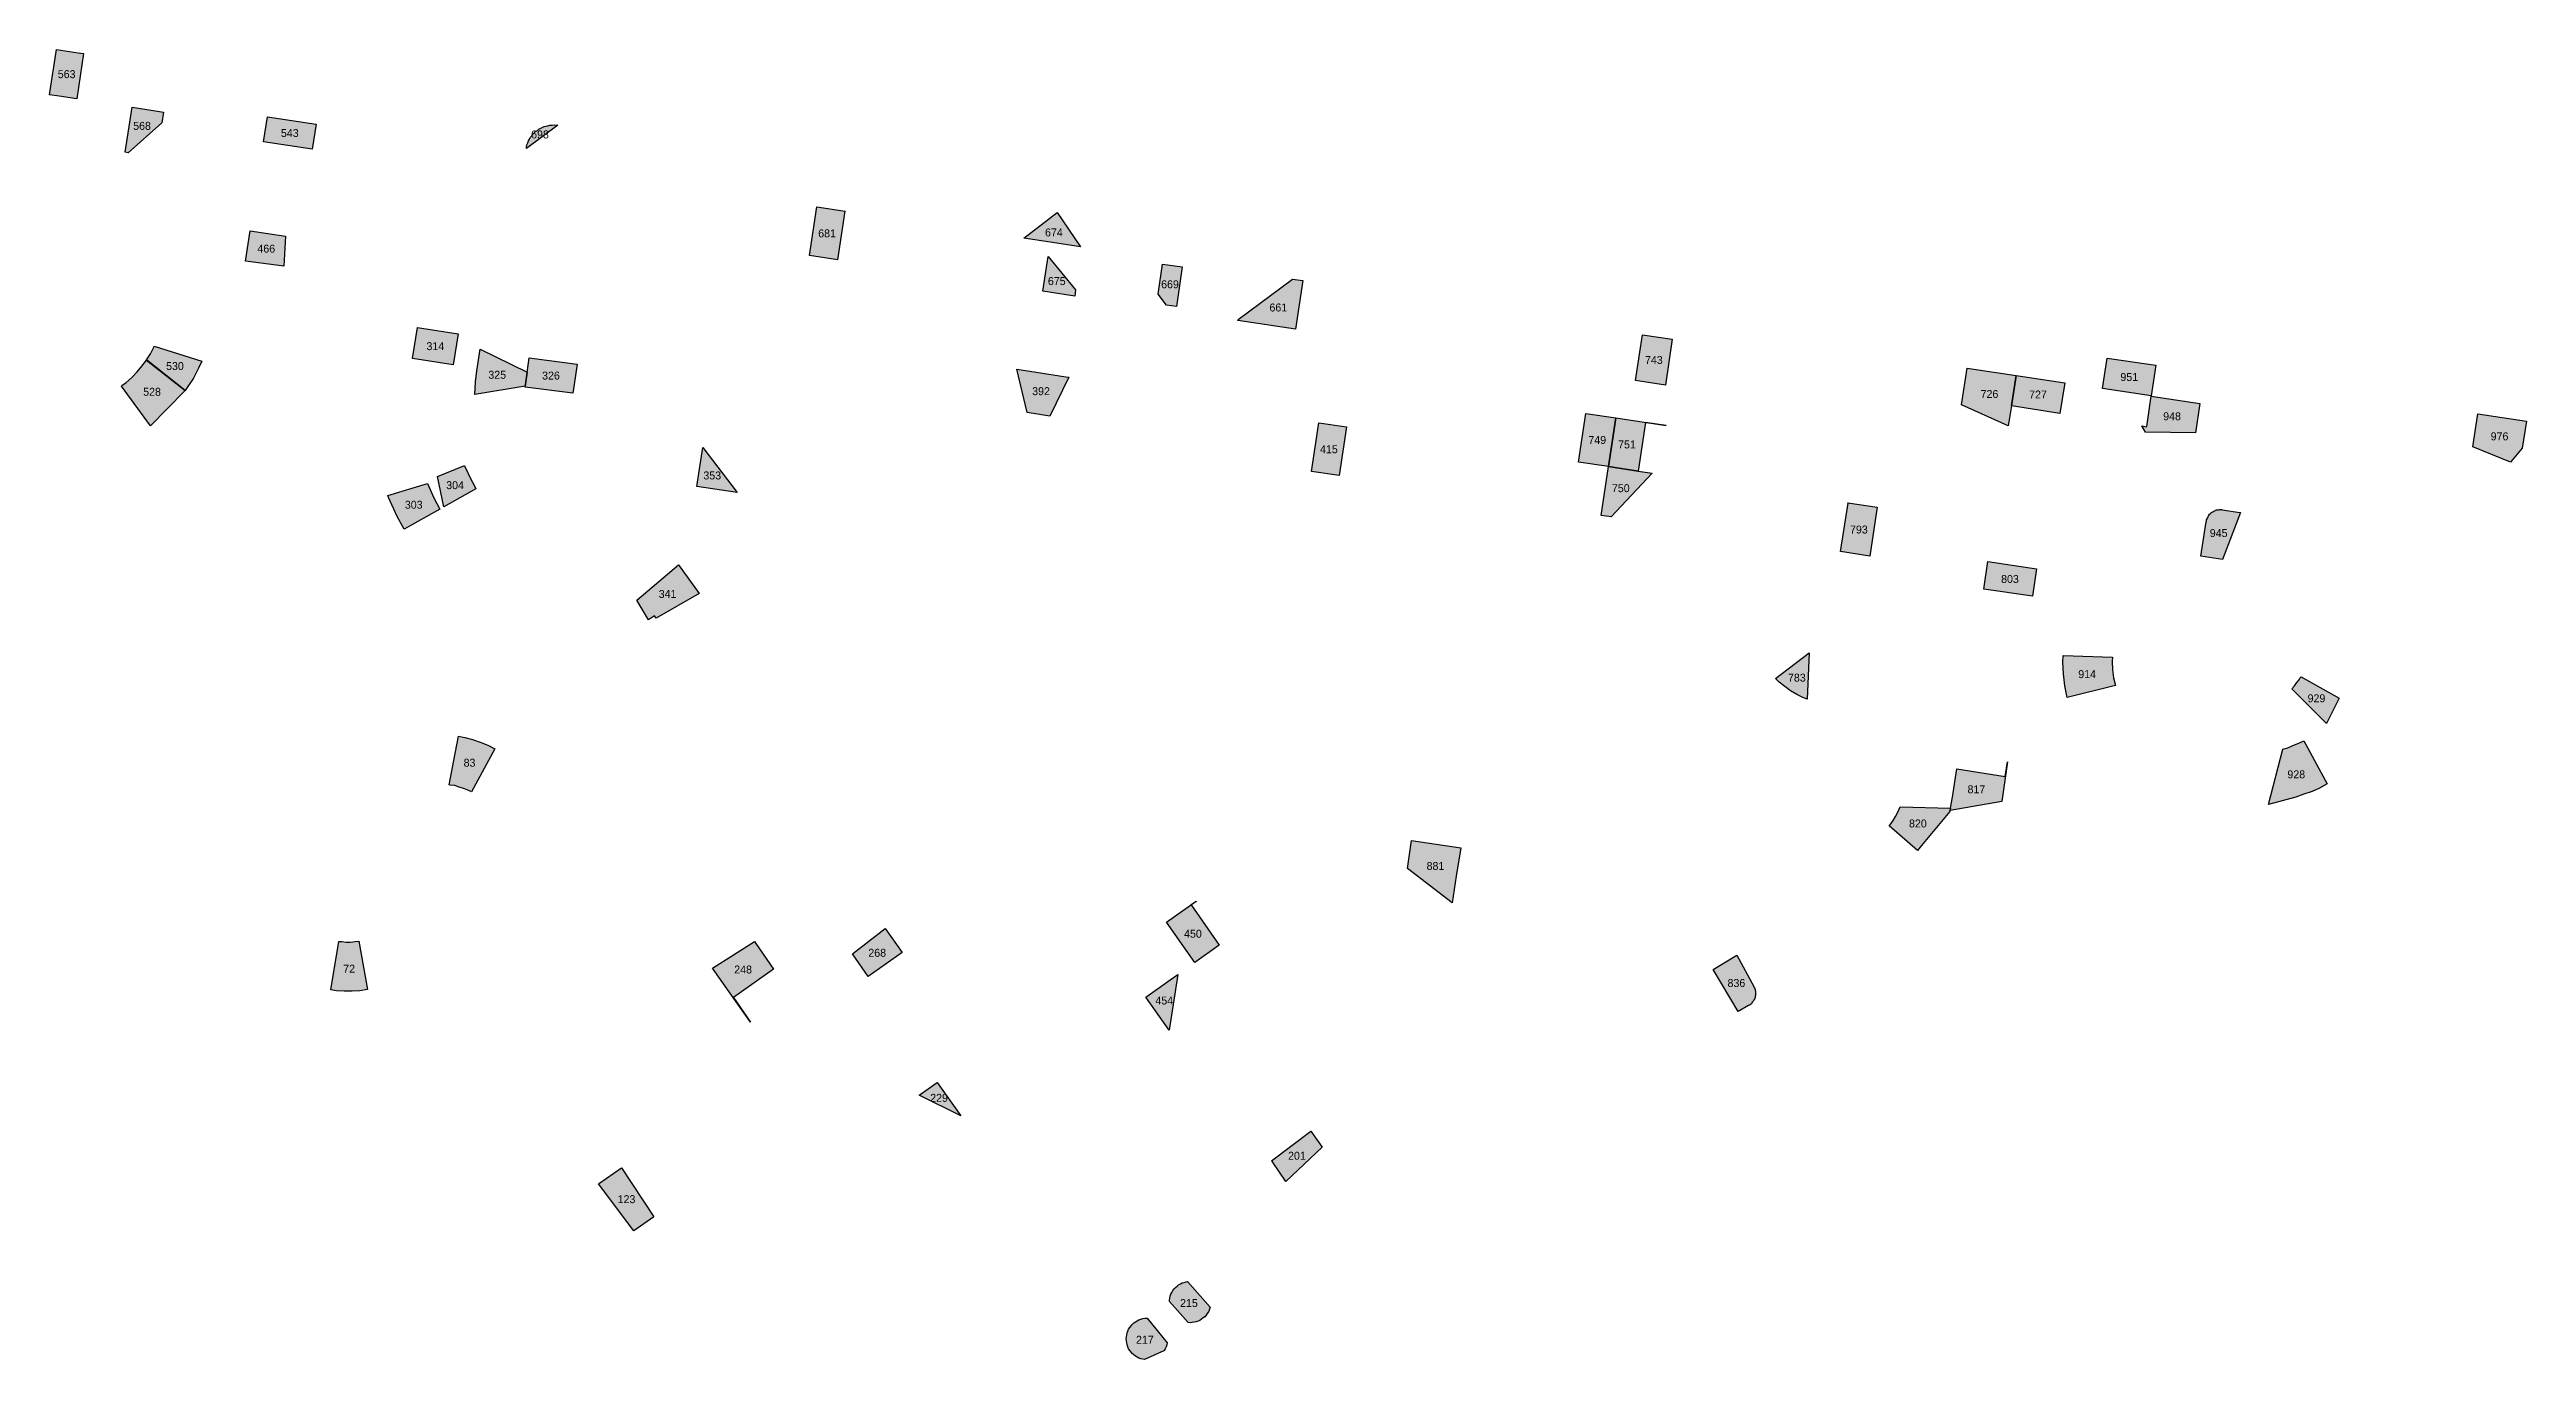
# Model space of a CAD drawing. Header units: metres. Extents: x 680780 to 684174, y 829143 to 829966.
# Drawn here: x 680780 to 682337, y 829143 to 829966 of the extents above; entities that cross this region are included whole.
import ezdxf
from ezdxf.enums import TextEntityAlignment as Align

# ---------------------------------------------------------------- set-up
doc = ezdxf.new("R2010")
doc.units = ezdxf.units.M
for name, color, linetype in [('PLOT_NO', 7, 'Continuous'), ('RED_PLOTS', 1, 'Continuous'), ('RED_PLOTS_APPROX', 1, 'Continuous')]:
    doc.layers.add(name, color=color, linetype=linetype)

msp = doc.modelspace()

# ---------------------------------------------------------------- texts
at = {"layer": 'PLOT_NO', "color": 7}
for s, p in [('563', (680790.4, 829950.9)), ('568', (680837.8, 829918.4)), ('543', (680930.7, 829913.9)), ('698', (681088, 829913)), ('674', (681411.1, 829851.4)), ('466', (680915.9, 829841.2)), ('681', (681268.5, 829850.8)), ('675', (681412.9, 829820.8)), ('669', (681484.1, 829818.8)), ('661', (681552.2, 829804.2)), ('314', (681022.2, 829779.9)), ('530', (680858.5, 829767.4)), ('325', (681061.1, 829761.9)), ('326', (681094.9, 829761.4)), ('743', (681788.3, 829771.2)), ('951', (682087.2, 829760.5)), ('528', (680844.1, 829751.2)), ('392', (681403, 829751.6)), ('726', (681999.3, 829749.8)), ('727', (682029.8, 829749.5)), ('948', (682114.1, 829735.8)), ('415', (681584, 829715.1)), ('749', (681752.7, 829720.9)), ('751', (681771.4, 829718.1)), ('976', (682320, 829723.2)), ('353', (681196.3, 829698.6)), ('303', (681008.6, 829680.2)), ('304', (681034.6, 829692.5)), ('750', (681767.5, 829690.6)), ('793', (681917.2, 829664.6)), ('945', (682143.4, 829662.4)), ('803', (682012.2, 829633.5)), ('341', (681168.2, 829624.1)), ('783', (681878.2, 829571.5)), ('914', (682060.7, 829573.7)), ('929', (682204.9, 829558.5)), ('83', (681043.7, 829518)), ('928', (682192.2, 829510.7)), ('817', (681991.1, 829501.3)), ('820', (681954.3, 829479.8)), ('881', (681651, 829453.1)), ('450', (681498.5, 829410.5)), ('72', (680968, 829388.5)), ('248', (681215.7, 829388)), ('268', (681300, 829398.5)), ('454', (681480.5, 829368.5)), ('836', (681840.2, 829379.5)), ('229', (681338.9, 829307.3)), ('201', (681563.9, 829270.9)), ('123', (681142.4, 829243.6)), ('215', (681496, 829178.3)), ('217', (681468.3, 829155.2))]:
    msp.add_text(s, height=5, dxfattribs=at).set_placement(p, align=Align.MIDDLE_CENTER)

# ---------------------------------------------------------------- hatches: boundary and pattern name
at = {"layer": 'RED_PLOTS'}
h = msp.add_hatch(color=1, dxfattribs=at)
h.dxf.hatch_style = 1
h.paths.add_polyline_path([(680784, 829966.4), (680797.6, 829964.4), (680801.1, 829963.8), (680796.9, 829935.4), (680785.7, 829937), (680779.6, 829938)])
h = msp.add_hatch(color=1, dxfattribs=at)
h.dxf.hatch_style = 1
h.paths.add_polyline_path([(681099.3, 829918.8), (681079.5, 829904.1), (681079.5, 829905.3), (681079.8, 829906.5), (681080.4, 829907.7), (681080.7, 829908.9), (681081.3, 829910.1), (681081.9, 829911), (681082.8, 829912.2), (681083.4, 829913.1), (681084.3, 829914), (681085.2, 829914.9), (681086.4, 829915.5), (681087.3, 829916.4), (681088.5, 829917), (681089.4, 829917.3), (681090.6, 829917.9), (681091.8, 829918.2), (681093, 829918.5), (681094.2, 829918.8), (681095.7, 829918.8), (681096.9, 829919.1), (681098.1, 829918.8)])
h = msp.add_hatch(color=1, dxfattribs=at)
h.dxf.hatch_style = 1
h.paths.add_polyline_path([(681275.1, 829834.1), (681257.4, 829836.8), (681262, 829867.5), (681279.8, 829864.8), (681279.8, 829864.8), (681279.6, 829864.8)])
h = msp.add_hatch(color=1, dxfattribs=at)
h.dxf.hatch_style = 1
h.paths.add_polyline_path([(681491.7, 829829.7), (681488.1, 829804.8), (681481.8, 829805.7), (681476.7, 829812.6), (681479.4, 829831.5)])
h = msp.add_hatch(color=1, dxfattribs=at)
h.dxf.hatch_style = 1
h.paths.add_polyline_path([(681007.9, 829772.1), (681010.9, 829791.6), (681036.6, 829787.7), (681033.5, 829768.2)])
h = msp.add_hatch(color=1, dxfattribs=at)
h.dxf.hatch_style = 1
h.paths.add_polyline_path([(681795.6, 829755.4), (681776.7, 829758.3), (681781.1, 829787), (681799.9, 829784.2)])
h = msp.add_hatch(color=1, dxfattribs=at)
h.dxf.hatch_style = 1
h.paths.add_polyline_path([(680825.1, 829755.1), (680827.8, 829757.1), (680831.4, 829760.1), (680834.7, 829763.7), (680837.7, 829767.3), (680840.6, 829771.1), (680864.9, 829752.1), (680864.5, 829751.5), (680843.1, 829729.8), (680824.8, 829754.7)])
h = msp.add_hatch(color=1, dxfattribs=at)
h.dxf.hatch_style = 1
h.paths.add_polyline_path([(681109.5, 829755.8), (681108.7, 829750.3), (681078.6, 829754.1), (681081.1, 829772.6), (681111.4, 829768.6)])
h = msp.add_hatch(color=1, dxfattribs=at)
h.dxf.hatch_style = 1
h.paths.add_polyline_path([(682013.1, 829742.3), (682016, 829761.4), (682046.6, 829756.8), (682043.6, 829737.6)])
h = msp.add_hatch(color=1, dxfattribs=at)
h.dxf.hatch_style = 1
h.paths.add_polyline_path([(682103.9, 829767.9), (682102.5, 829758.3), (682101, 829748.7), (682070.4, 829753.2), (682073.4, 829772.4)])
h = msp.add_hatch(color=1, dxfattribs=at)
h.dxf.hatch_style = 1
h.paths.add_polyline_path([(681595.1, 829729.1), (681590.4, 829698.5), (681573, 829701.1), (681577.7, 829731.7)])
h = msp.add_hatch(color=1, dxfattribs=at)
h.dxf.hatch_style = 1
h.paths.add_polyline_path([(681745.5, 829737.6), (681764.4, 829734.8), (681759.8, 829704.2), (681741, 829707)])
h = msp.add_hatch(color=1, dxfattribs=at)
h.dxf.hatch_style = 1
h.paths.add_polyline_path([(681764.4, 829734.8), (681796.1, 829730), (681783, 829731.9), (681778.4, 829701.4), (681759.8, 829704.2)])
h = msp.add_hatch(color=1, dxfattribs=at)
h.dxf.hatch_style = 1
h.paths.add_polyline_path([(681040.6, 829704.8), (681040.8, 829704.3), (681044.7, 829695.9), (681046.4, 829692.9), (681047.7, 829690.2), (681027.5, 829678.9), (681023.5, 829698)])
h = msp.add_hatch(color=1, dxfattribs=at)
h.dxf.hatch_style = 1
h.paths.add_polyline_path([(681910.3, 829681.3), (681928.7, 829678.6), (681924, 829647.9), (681905.7, 829650.7), (681910.5, 829681.2), (681910.3, 829681.2)])
h = msp.add_hatch(color=1, dxfattribs=at)
h.dxf.hatch_style = 1
h.paths.add_polyline_path([(682028.8, 829639.8), (682026.3, 829622.7), (681995.7, 829627.2), (681998.2, 829644.5)])
h = msp.add_hatch(color=1, dxfattribs=at)
h.dxf.hatch_style = 1
h.paths.add_polyline_path([(682076.6, 829584.3), (682076.4, 829581.6), (682076.7, 829576.5), (682077.3, 829571.4), (682078.5, 829566.5), (682048.2, 829559.1), (682046.7, 829566.3), (682045.8, 829573.8), (682045.5, 829581.3), (682045.7, 829585.5)])
h = msp.add_hatch(color=1, dxfattribs=at)
h.dxf.hatch_style = 1
h.paths.add_polyline_path([(682189.5, 829564.5), (682191, 829566.3), (682192.5, 829568.4), (682194, 829570.2), (682194.5, 829571.1), (682195.2, 829572), (682219.2, 829558.5), (682211.2, 829542.7)])
h = msp.add_hatch(color=1, dxfattribs=at)
h.dxf.hatch_style = 1
h.paths.add_polyline_path([(680979.6, 829375.4), (680974.8, 829374.6), (680970, 829374.3), (680964.9, 829374.3), (680960.1, 829374.6), (680956.5, 829375.2), (680961.6, 829405.7), (680963.4, 829405.5), (680966.1, 829405.2), (680968.8, 829405.2), (680971.8, 829405.5), (680974.2, 829405.8)])
h = msp.add_hatch(color=1, dxfattribs=at)
h.dxf.hatch_style = 1
h.paths.add_polyline_path([(681825.6, 829388.1), (681840.5, 829397.1), (681851.1, 829377.3), (681851.4, 829376.7), (681851.7, 829376.1), (681852, 829375.5), (681852, 829374.9), (681852.3, 829374.3), (681852.3, 829373.4), (681852.3, 829372.8), (681852.3, 829372.2), (681852.3, 829371.6), (681852, 829371), (681852, 829370.4), (681851.7, 829369.8), (681851.4, 829369.2), (681851.1, 829368.6), (681850.8, 829368), (681850.2, 829367.4), (681849.9, 829366.8), (681849.6, 829366.5), (681849, 829365.9), (681848.4, 829365.6), (681847.8, 829365.3), (681841.4, 829361.5)])
at = {"layer": 'RED_PLOTS_APPROX'}
h = msp.add_hatch(color=1, dxfattribs=at)
h.dxf.hatch_style = 1
h.paths.add_polyline_path([(680850.3, 829920.2), (680829, 829901.5), (680827.2, 829901.8), (680831.5, 829930.1), (680848.8, 829927.5), (680851.3, 829927.1)])
h = msp.add_hatch(color=1, dxfattribs=at)
h.dxf.hatch_style = 1
h.paths.add_polyline_path([(680947.2, 829919.5), (680944.7, 829903.7), (680914.2, 829908.3), (680916.6, 829924.1)])
h = msp.add_hatch(color=1, dxfattribs=at)
h.dxf.hatch_style = 1
h.paths.add_polyline_path([(681413.2, 829864), (681427.9, 829842.4), (681426.5, 829842.6), (681408.8, 829845.3), (681392.2, 829847.8)])
h = msp.add_hatch(color=1, dxfattribs=at)
h.dxf.hatch_style = 1
h.paths.add_polyline_path([(680926.9, 829830.1), (680902.9, 829833.4), (680905.8, 829852.5), (680928.1, 829849.1)])
h = msp.add_hatch(color=1, dxfattribs=at)
h.dxf.hatch_style = 1
h.paths.add_polyline_path([(681424.7, 829815.3), (681424.2, 829811.4), (681404.1, 829814.4), (681407.4, 829836.3)])
h = msp.add_hatch(color=1, dxfattribs=at)
h.dxf.hatch_style = 1
h.paths.add_polyline_path([(681561.2, 829822), (681567.6, 829821.1), (681563.1, 829790.6), (681526.8, 829796.1), (681526.9, 829796.7)])
h = msp.add_hatch(color=1, dxfattribs=at)
h.dxf.hatch_style = 1
h.paths.add_polyline_path([(680875.3, 829770.5), (680873.4, 829766.1), (680870.1, 829759.8), (680866.2, 829753.8), (680864.9, 829752.1), (680840.7, 829771.2), (680843.1, 829775.1), (680845.2, 829779.3), (680845.4, 829779.8)])
h = msp.add_hatch(color=1, dxfattribs=at)
h.dxf.hatch_style = 1
h.paths.add_polyline_path([(681079.9, 829763.6), (681078.7, 829754.7), (681047.1, 829749.4), (681047.4, 829757.4), (681048.2, 829764.3), (681050.4, 829778.1)])
h = msp.add_hatch(color=1, dxfattribs=at)
h.dxf.hatch_style = 1
h.paths.add_polyline_path([(681408.6, 829735.9), (681394.2, 829738.1), (681387.9, 829765.4), (681399.9, 829763.5), (681418.5, 829760.7), (681420.5, 829760.4)])
h = msp.add_hatch(color=1, dxfattribs=at)
h.dxf.hatch_style = 1
h.paths.add_polyline_path([(681981.7, 829743.1), (681985.3, 829766.1), (682016, 829761.4), (682013.1, 829742.3), (682011.1, 829729.7)])
h = msp.add_hatch(color=1, dxfattribs=at)
h.dxf.hatch_style = 1
h.paths.add_polyline_path([(682097.3, 829725.8), (682095.1, 829729.7), (682098, 829729.2), (682098, 829729.3), (682098.2, 829729.3), (682101, 829748.5), (682131.6, 829743.9), (682128.8, 829725.3)])
h = msp.add_hatch(color=1, dxfattribs=at)
h.dxf.hatch_style = 1
h.paths.add_polyline_path([(682326.8, 829707), (682303.1, 829716.6), (682306.3, 829737.3), (682336.9, 829732.7), (682334.3, 829715.7)])
h = msp.add_hatch(color=1, dxfattribs=at)
h.dxf.hatch_style = 1
h.paths.add_polyline_path([(681212, 829687.9), (681186.6, 829691.7), (681190.4, 829716.2)])
h = msp.add_hatch(color=1, dxfattribs=at)
h.dxf.hatch_style = 1
h.paths.add_polyline_path([(681761.4, 829672.5), (681755.1, 829673.4), (681759.8, 829704.2), (681778.4, 829701.4), (681778.5, 829701.4), (681778.5, 829701.3), (681787.3, 829700)])
h = msp.add_hatch(color=1, dxfattribs=at)
h.dxf.hatch_style = 1
h.paths.add_polyline_path([(681017.3, 829693.6), (681021.3, 829684.5), (681025.1, 829677.5), (681002.6, 829664.8), (680998.2, 829672.8), (680992.8, 829684.8), (680992.3, 829686.1)])
h = msp.add_hatch(color=1, dxfattribs=at)
h.dxf.hatch_style = 1
h.paths.add_polyline_path([(682145.8, 829645.8), (682132.2, 829647.9), (682135.5, 829669.5), (682135.8, 829670.1), (682135.8, 829670.7), (682136.1, 829671.3), (682136.4, 829671.9), (682136.7, 829672.5), (682137, 829673.1), (682137.3, 829673.7), (682137.6, 829674.3), (682138.2, 829674.6), (682138.5, 829675.2), (682139.1, 829675.5), (682139.7, 829675.8), (682140.3, 829676.1), (682140.9, 829676.4), (682141.5, 829676.7), (682142.1, 829677), (682142.7, 829677), (682143.3, 829677), (682143.9, 829677.3), (682144.5, 829677.3), (682145.1, 829677.3), (682145.7, 829677), (682156.8, 829675.4), (682157.1, 829675.3)])
h = msp.add_hatch(color=1, dxfattribs=at)
h.dxf.hatch_style = 1
h.paths.add_polyline_path([(681161, 829608.9), (681160, 829610.3), (681159.9, 829610.4), (681159.9, 829610.4), (681156.2, 829607.8), (681148.9, 829620.2), (681175, 829642.5), (681188, 829624.3)])
h = msp.add_hatch(color=1, dxfattribs=at)
h.dxf.hatch_style = 1
h.paths.add_polyline_path([(681886, 829587.1), (681884.6, 829558), (681882, 829559.1), (681878.1, 829560.9), (681874.2, 829563.3), (681870.6, 829566), (681867, 829568.7), (681864.8, 829570.9)])
h = msp.add_hatch(color=1, dxfattribs=at)
h.dxf.hatch_style = 1
h.paths.add_polyline_path([(681036.8, 829534.6), (681040.8, 829533.9), (681045.6, 829532.7), (681050.4, 829530.9), (681055.2, 829529.1), (681059.7, 829526.7), (681045, 829499.7), (681042.3, 829500.9), (681039.9, 829501.8), (681037.2, 829502.7), (681034.5, 829503.6), (681031.5, 829503.9), (681030.8, 829504)])
h = msp.add_hatch(color=1, dxfattribs=at)
h.dxf.hatch_style = 1
h.paths.add_polyline_path([(682183.8, 829526.6), (682186.8, 829527.3), (682190.1, 829528.8), (682193.7, 829530.3), (682196.9, 829531.8), (682211.7, 829504.8), (682206.9, 829502.1), (682202.1, 829500), (682197, 829498.2), (682191.9, 829496.4), (682174.7, 829491.7)])
h = msp.add_hatch(color=1, dxfattribs=at)
h.dxf.hatch_style = 1
h.paths.add_polyline_path([(681974.6, 829488), (681975.3, 829491.9), (681976, 829496.4), (681978.7, 829514.1), (682009.2, 829509.3), (682010.7, 829518.6), (682007, 829493.7)])
h = msp.add_hatch(color=1, dxfattribs=at)
h.dxf.hatch_style = 1
h.paths.add_polyline_path([(681936.3, 829478.3), (681937.2, 829479.6), (681938.7, 829481.7), (681940.2, 829484.1), (681941.4, 829486.5), (681942.6, 829488.9), (681943.1, 829490.3), (681974.7, 829489.4), (681974.4, 829487.4), (681956.6, 829465.9), (681954, 829462.9)])
h = msp.add_hatch(color=1, dxfattribs=at)
h.dxf.hatch_style = 1
h.paths.add_polyline_path([(681633.4, 829451.5), (681636, 829469.1), (681666.9, 829464.4), (681664.1, 829446.6), (681661.5, 829430)])
h = msp.add_hatch(color=1, dxfattribs=at)
h.dxf.hatch_style = 1
h.paths.add_polyline_path([(681500.5, 829430.8), (681497.4, 829428.6), (681515.1, 829403.2), (681499.7, 829392.4), (681481.8, 829417.8), (681500.5, 829430.9)])
h = msp.add_hatch(color=1, dxfattribs=at)
h.dxf.hatch_style = 1
h.paths.add_polyline_path([(681222.8, 829405.5), (681223.6, 829404.4), (681234.9, 829388.3), (681209.7, 829370.4), (681220.3, 829354.9), (681196.4, 829388.8)])
h = msp.add_hatch(color=1, dxfattribs=at)
h.dxf.hatch_style = 1
h.paths.add_polyline_path([(681305, 829413.7), (681315.7, 829398.6), (681294.4, 829383.6), (681284.4, 829397.8)])
h = msp.add_hatch(color=1, dxfattribs=at)
h.dxf.hatch_style = 1
h.paths.add_polyline_path([(681483.6, 829349.8), (681468.9, 829370.7), (681484.3, 829381.5), (681489, 829384.8)])
h = msp.add_hatch(color=1, dxfattribs=at)
h.dxf.hatch_style = 1
h.paths.add_polyline_path([(681326.3, 829308.9), (681337.8, 829316.9), (681352.5, 829296.1)])
h = msp.add_hatch(color=1, dxfattribs=at)
h.dxf.hatch_style = 1
h.paths.add_polyline_path([(681572.7, 829286.4), (681579.7, 829276.3), (681557, 829254.8), (681548.5, 829267), (681548, 829267.7)])
h = msp.add_hatch(color=1, dxfattribs=at)
h.dxf.hatch_style = 1
h.paths.add_polyline_path([(681124.8, 829253.3), (681139.2, 829263.4), (681159.5, 829232.5), (681147.1, 829223.7)])
h = msp.add_hatch(color=1, dxfattribs=at)
h.dxf.hatch_style = 1
h.paths.add_polyline_path([(681509.3, 829175.7), (681509.2, 829175.1), (681508.7, 829173.9), (681508.2, 829172.8), (681507.5, 829171.7), (681506.8, 829170.7), (681505.9, 829169.7), (681505, 829168.9), (681503.9, 829168.1), (681502.9, 829167.4), (681501.7, 829166.9), (681500.5, 829166.5), (681499.3, 829166.2), (681498, 829166), (681496.7, 829165.9), (681495.6, 829166), (681483.7, 829179.2), (681483.8, 829180.2), (681484, 829181.4), (681484.3, 829182.7), (681484.7, 829183.9), (681485.3, 829185), (681485.9, 829186.1), (681486.7, 829187.2), (681487.5, 829188.1), (681488.5, 829189), (681489.5, 829189.7), (681490.6, 829190.4), (681491.7, 829190.9), (681492.9, 829191.3), (681494.2, 829191.7), (681495, 829191.8)])
h = msp.add_hatch(color=1, dxfattribs=at)
h.dxf.hatch_style = 1
h.paths.add_polyline_path([(681482.4, 829153.3), (681482.4, 829153.2), (681482.1, 829152), (681481.6, 829150.8), (681481.1, 829149.6), (681480.4, 829148.5), (681480.2, 829148.3), (681468.1, 829142.8), (681467.1, 829143), (681465.8, 829143.3), (681464.6, 829143.7), (681463.5, 829144.3), (681462.4, 829144.9), (681461.4, 829145.7), (681460.4, 829146.5), (681459.6, 829147.5), (681458.8, 829148.5), (681458.1, 829149.6), (681457.6, 829150.8), (681457.2, 829152), (681456.9, 829153.2), (681456.7, 829154.5), (681456.6, 829155.7), (681456.7, 829157), (681456.9, 829158.3), (681457.2, 829159.5), (681457.6, 829160.7), (681458.1, 829161.9), (681458.8, 829163), (681459.6, 829164), (681460.4, 829164.9), (681461.4, 829165.8), (681462.4, 829166.5), (681463.5, 829167.2), (681464.6, 829167.7), (681465.8, 829168.2), (681467.1, 829168.5), (681468.3, 829168.7), (681469.6, 829168.7), (681469.8, 829168.7)])

# ---------------------------------------------------------------- linework, layer by layer
at = {"layer": 'RED_PLOTS', "color": 1}
for points in [[(680784, 829966.4), (680797.6, 829964.4), (680801.1, 829963.8), (680796.9, 829935.4), (680785.7, 829937), (680779.6, 829938)], [(681099.3, 829918.8), (681079.5, 829904.1), (681079.5, 829905.3), (681079.8, 829906.5), (681080.4, 829907.7), (681080.7, 829908.9), (681081.3, 829910.1), (681081.9, 829911), (681082.8, 829912.2), (681083.4, 829913.1), (681084.3, 829914), (681085.2, 829914.9), (681086.4, 829915.5), (681087.3, 829916.4), (681088.5, 829917), (681089.4, 829917.3), (681090.6, 829917.9), (681091.8, 829918.2), (681093, 829918.5), (681094.2, 829918.8), (681095.7, 829918.8), (681096.9, 829919.1), (681098.1, 829918.8)], [(681275.1, 829834.1), (681257.4, 829836.8), (681262, 829867.5), (681279.8, 829864.8), (681279.8, 829864.8), (681279.6, 829864.8)], [(681491.7, 829829.7), (681488.1, 829804.8), (681481.8, 829805.7), (681476.7, 829812.6), (681479.4, 829831.5)], [(681007.9, 829772.1), (681010.9, 829791.6), (681036.6, 829787.7), (681033.5, 829768.2)], [(681795.6, 829755.4), (681776.7, 829758.3), (681781.1, 829787), (681799.9, 829784.2)], [(680825.1, 829755.1), (680827.8, 829757.1), (680831.4, 829760.1), (680834.7, 829763.7), (680837.7, 829767.3), (680840.6, 829771.1), (680864.9, 829752.1), (680864.5, 829751.5), (680843.1, 829729.8), (680824.8, 829754.7)], [(681109.5, 829755.8), (681108.7, 829750.3), (681078.6, 829754.1), (681081.1, 829772.6), (681111.4, 829768.6)], [(682013.1, 829742.3), (682016, 829761.4), (682046.6, 829756.8), (682043.6, 829737.6)], [(682103.9, 829767.9), (682102.5, 829758.3), (682101, 829748.7), (682070.4, 829753.2), (682073.4, 829772.4)], [(681595.1, 829729.1), (681590.4, 829698.5), (681573, 829701.1), (681577.7, 829731.7)], [(681745.5, 829737.6), (681764.4, 829734.8), (681759.8, 829704.2), (681741, 829707)], [(681764.4, 829734.8), (681796.1, 829730), (681783, 829731.9), (681778.4, 829701.4), (681759.8, 829704.2)], [(681040.6, 829704.8), (681040.8, 829704.3), (681044.7, 829695.9), (681046.4, 829692.9), (681047.7, 829690.2), (681027.5, 829678.9), (681023.5, 829698)], [(681910.3, 829681.3), (681928.7, 829678.6), (681924, 829647.9), (681905.7, 829650.7), (681910.5, 829681.2), (681910.3, 829681.2)], [(682028.8, 829639.8), (682026.3, 829622.7), (681995.7, 829627.2), (681998.2, 829644.5)], [(682076.6, 829584.3), (682076.4, 829581.6), (682076.7, 829576.5), (682077.3, 829571.4), (682078.5, 829566.5), (682048.2, 829559.1), (682046.7, 829566.3), (682045.8, 829573.8), (682045.5, 829581.3), (682045.7, 829585.5)], [(682189.5, 829564.5), (682191, 829566.3), (682192.5, 829568.4), (682194, 829570.2), (682194.5, 829571.1), (682195.2, 829572), (682219.2, 829558.5), (682211.2, 829542.7)], [(680979.6, 829375.4), (680974.8, 829374.6), (680970, 829374.3), (680964.9, 829374.3), (680960.1, 829374.6), (680956.5, 829375.2), (680961.6, 829405.7), (680963.4, 829405.5), (680966.1, 829405.2), (680968.8, 829405.2), (680971.8, 829405.5), (680974.2, 829405.8)], [(681825.6, 829388.1), (681840.5, 829397.1), (681851.1, 829377.3), (681851.4, 829376.7), (681851.7, 829376.1), (681852, 829375.5), (681852, 829374.9), (681852.3, 829374.3), (681852.3, 829373.4), (681852.3, 829372.8), (681852.3, 829372.2), (681852.3, 829371.6), (681852, 829371), (681852, 829370.4), (681851.7, 829369.8), (681851.4, 829369.2), (681851.1, 829368.6), (681850.8, 829368), (681850.2, 829367.4), (681849.9, 829366.8), (681849.6, 829366.5), (681849, 829365.9), (681848.4, 829365.6), (681847.8, 829365.3), (681841.4, 829361.5)]]:
    msp.add_lwpolyline(points, close=True, dxfattribs=at)
at = {"layer": 'RED_PLOTS_APPROX', "color": 1}
for points in [[(680850.3, 829920.2), (680829, 829901.5), (680827.2, 829901.8), (680831.5, 829930.1), (680848.8, 829927.5), (680851.3, 829927.1)], [(680947.2, 829919.5), (680944.7, 829903.7), (680914.2, 829908.3), (680916.6, 829924.1)], [(681413.2, 829864), (681427.9, 829842.4), (681426.5, 829842.6), (681408.8, 829845.3), (681392.2, 829847.8)], [(680926.9, 829830.1), (680902.9, 829833.4), (680905.8, 829852.5), (680928.1, 829849.1)], [(681424.7, 829815.3), (681424.2, 829811.4), (681404.1, 829814.4), (681407.4, 829836.3)], [(681561.2, 829822), (681567.6, 829821.1), (681563.1, 829790.6), (681526.8, 829796.1), (681526.9, 829796.7)], [(680875.3, 829770.5), (680873.4, 829766.1), (680870.1, 829759.8), (680866.2, 829753.8), (680864.9, 829752.1), (680840.7, 829771.2), (680843.1, 829775.1), (680845.2, 829779.3), (680845.4, 829779.8)], [(681079.9, 829763.6), (681078.7, 829754.7), (681047.1, 829749.4), (681047.4, 829757.4), (681048.2, 829764.3), (681050.4, 829778.1)], [(681408.6, 829735.9), (681394.2, 829738.1), (681387.9, 829765.4), (681399.9, 829763.5), (681418.5, 829760.7), (681420.5, 829760.4)], [(681981.7, 829743.1), (681985.3, 829766.1), (682016, 829761.4), (682013.1, 829742.3), (682011.1, 829729.7)], [(682097.3, 829725.8), (682095.1, 829729.7), (682098, 829729.2), (682098, 829729.3), (682098.2, 829729.3), (682101, 829748.5), (682131.6, 829743.9), (682128.8, 829725.3)], [(682326.8, 829707), (682303.1, 829716.6), (682306.3, 829737.3), (682336.9, 829732.7), (682334.3, 829715.7)], [(681212, 829687.9), (681186.6, 829691.7), (681190.4, 829716.2)], [(681761.4, 829672.5), (681755.1, 829673.4), (681759.8, 829704.2), (681778.4, 829701.4), (681778.5, 829701.4), (681778.5, 829701.3), (681787.3, 829700)], [(681017.3, 829693.6), (681021.3, 829684.5), (681025.1, 829677.5), (681002.6, 829664.8), (680998.2, 829672.8), (680992.8, 829684.8), (680992.3, 829686.1)], [(682145.8, 829645.8), (682132.2, 829647.9), (682135.5, 829669.5), (682135.8, 829670.1), (682135.8, 829670.7), (682136.1, 829671.3), (682136.4, 829671.9), (682136.7, 829672.5), (682137, 829673.1), (682137.3, 829673.7), (682137.6, 829674.3), (682138.2, 829674.6), (682138.5, 829675.2), (682139.1, 829675.5), (682139.7, 829675.8), (682140.3, 829676.1), (682140.9, 829676.4), (682141.5, 829676.7), (682142.1, 829677), (682142.7, 829677), (682143.3, 829677), (682143.9, 829677.3), (682144.5, 829677.3), (682145.1, 829677.3), (682145.7, 829677), (682156.8, 829675.4), (682157.1, 829675.3)], [(681161, 829608.9), (681160, 829610.3), (681159.9, 829610.4), (681159.9, 829610.4), (681156.2, 829607.8), (681148.9, 829620.2), (681175, 829642.5), (681188, 829624.3)], [(681886, 829587.1), (681884.6, 829558), (681882, 829559.1), (681878.1, 829560.9), (681874.2, 829563.3), (681870.6, 829566), (681867, 829568.7), (681864.8, 829570.9)], [(681036.8, 829534.6), (681040.8, 829533.9), (681045.6, 829532.7), (681050.4, 829530.9), (681055.2, 829529.1), (681059.7, 829526.7), (681045, 829499.7), (681042.3, 829500.9), (681039.9, 829501.8), (681037.2, 829502.7), (681034.5, 829503.6), (681031.5, 829503.9), (681030.8, 829504)], [(682183.8, 829526.6), (682186.8, 829527.3), (682190.1, 829528.8), (682193.7, 829530.3), (682196.9, 829531.8), (682211.7, 829504.8), (682206.9, 829502.1), (682202.1, 829500), (682197, 829498.2), (682191.9, 829496.4), (682174.7, 829491.7)], [(681974.6, 829488), (681975.3, 829491.9), (681976, 829496.4), (681978.7, 829514.1), (682009.2, 829509.3), (682010.7, 829518.6), (682007, 829493.7)], [(681936.3, 829478.3), (681937.2, 829479.6), (681938.7, 829481.7), (681940.2, 829484.1), (681941.4, 829486.5), (681942.6, 829488.9), (681943.1, 829490.3), (681974.7, 829489.4), (681974.4, 829487.4), (681956.6, 829465.9), (681954, 829462.9)], [(681633.4, 829451.5), (681636, 829469.1), (681666.9, 829464.4), (681664.1, 829446.6), (681661.5, 829430)], [(681500.5, 829430.8), (681497.4, 829428.6), (681515.1, 829403.2), (681499.7, 829392.4), (681481.8, 829417.8), (681500.5, 829430.9)], [(681222.8, 829405.5), (681223.6, 829404.4), (681234.9, 829388.3), (681209.7, 829370.4), (681220.3, 829354.9), (681196.4, 829388.8)], [(681305, 829413.7), (681315.7, 829398.6), (681294.4, 829383.6), (681284.4, 829397.8)], [(681483.6, 829349.8), (681468.9, 829370.7), (681484.3, 829381.5), (681489, 829384.8)], [(681326.3, 829308.9), (681337.8, 829316.9), (681352.5, 829296.1)], [(681572.7, 829286.4), (681579.7, 829276.3), (681557, 829254.8), (681548.5, 829267), (681548, 829267.7)], [(681124.8, 829253.3), (681139.2, 829263.4), (681159.5, 829232.5), (681147.1, 829223.7)], [(681509.3, 829175.7), (681509.2, 829175.1), (681508.7, 829173.9), (681508.2, 829172.8), (681507.5, 829171.7), (681506.8, 829170.7), (681505.9, 829169.7), (681505, 829168.9), (681503.9, 829168.1), (681502.9, 829167.4), (681501.7, 829166.9), (681500.5, 829166.5), (681499.3, 829166.2), (681498, 829166), (681496.7, 829165.9), (681495.6, 829166), (681483.7, 829179.2), (681483.8, 829180.2), (681484, 829181.4), (681484.3, 829182.7), (681484.7, 829183.9), (681485.3, 829185), (681485.9, 829186.1), (681486.7, 829187.2), (681487.5, 829188.1), (681488.5, 829189), (681489.5, 829189.7), (681490.6, 829190.4), (681491.7, 829190.9), (681492.9, 829191.3), (681494.2, 829191.7), (681495, 829191.8)], [(681482.4, 829153.3), (681482.4, 829153.2), (681482.1, 829152), (681481.6, 829150.8), (681481.1, 829149.6), (681480.4, 829148.5), (681480.2, 829148.3), (681468.1, 829142.8), (681467.1, 829143), (681465.8, 829143.3), (681464.6, 829143.7), (681463.5, 829144.3), (681462.4, 829144.9), (681461.4, 829145.7), (681460.4, 829146.5), (681459.6, 829147.5), (681458.8, 829148.5), (681458.1, 829149.6), (681457.6, 829150.8), (681457.2, 829152), (681456.9, 829153.2), (681456.7, 829154.5), (681456.6, 829155.7), (681456.7, 829157), (681456.9, 829158.3), (681457.2, 829159.5), (681457.6, 829160.7), (681458.1, 829161.9), (681458.8, 829163), (681459.6, 829164), (681460.4, 829164.9), (681461.4, 829165.8), (681462.4, 829166.5), (681463.5, 829167.2), (681464.6, 829167.7), (681465.8, 829168.2), (681467.1, 829168.5), (681468.3, 829168.7), (681469.6, 829168.7), (681469.8, 829168.7)]]:
    msp.add_lwpolyline(points, close=True, dxfattribs=at)

msp.set_redraw_order([(e.dxf.handle, doc.entitydb.next_handle()) for e in msp.query("TEXT MTEXT ATTDEF DIMENSION ARC_DIMENSION")])  # texts and dimensions are drawn at this point

doc.saveas('drawing.dxf')
